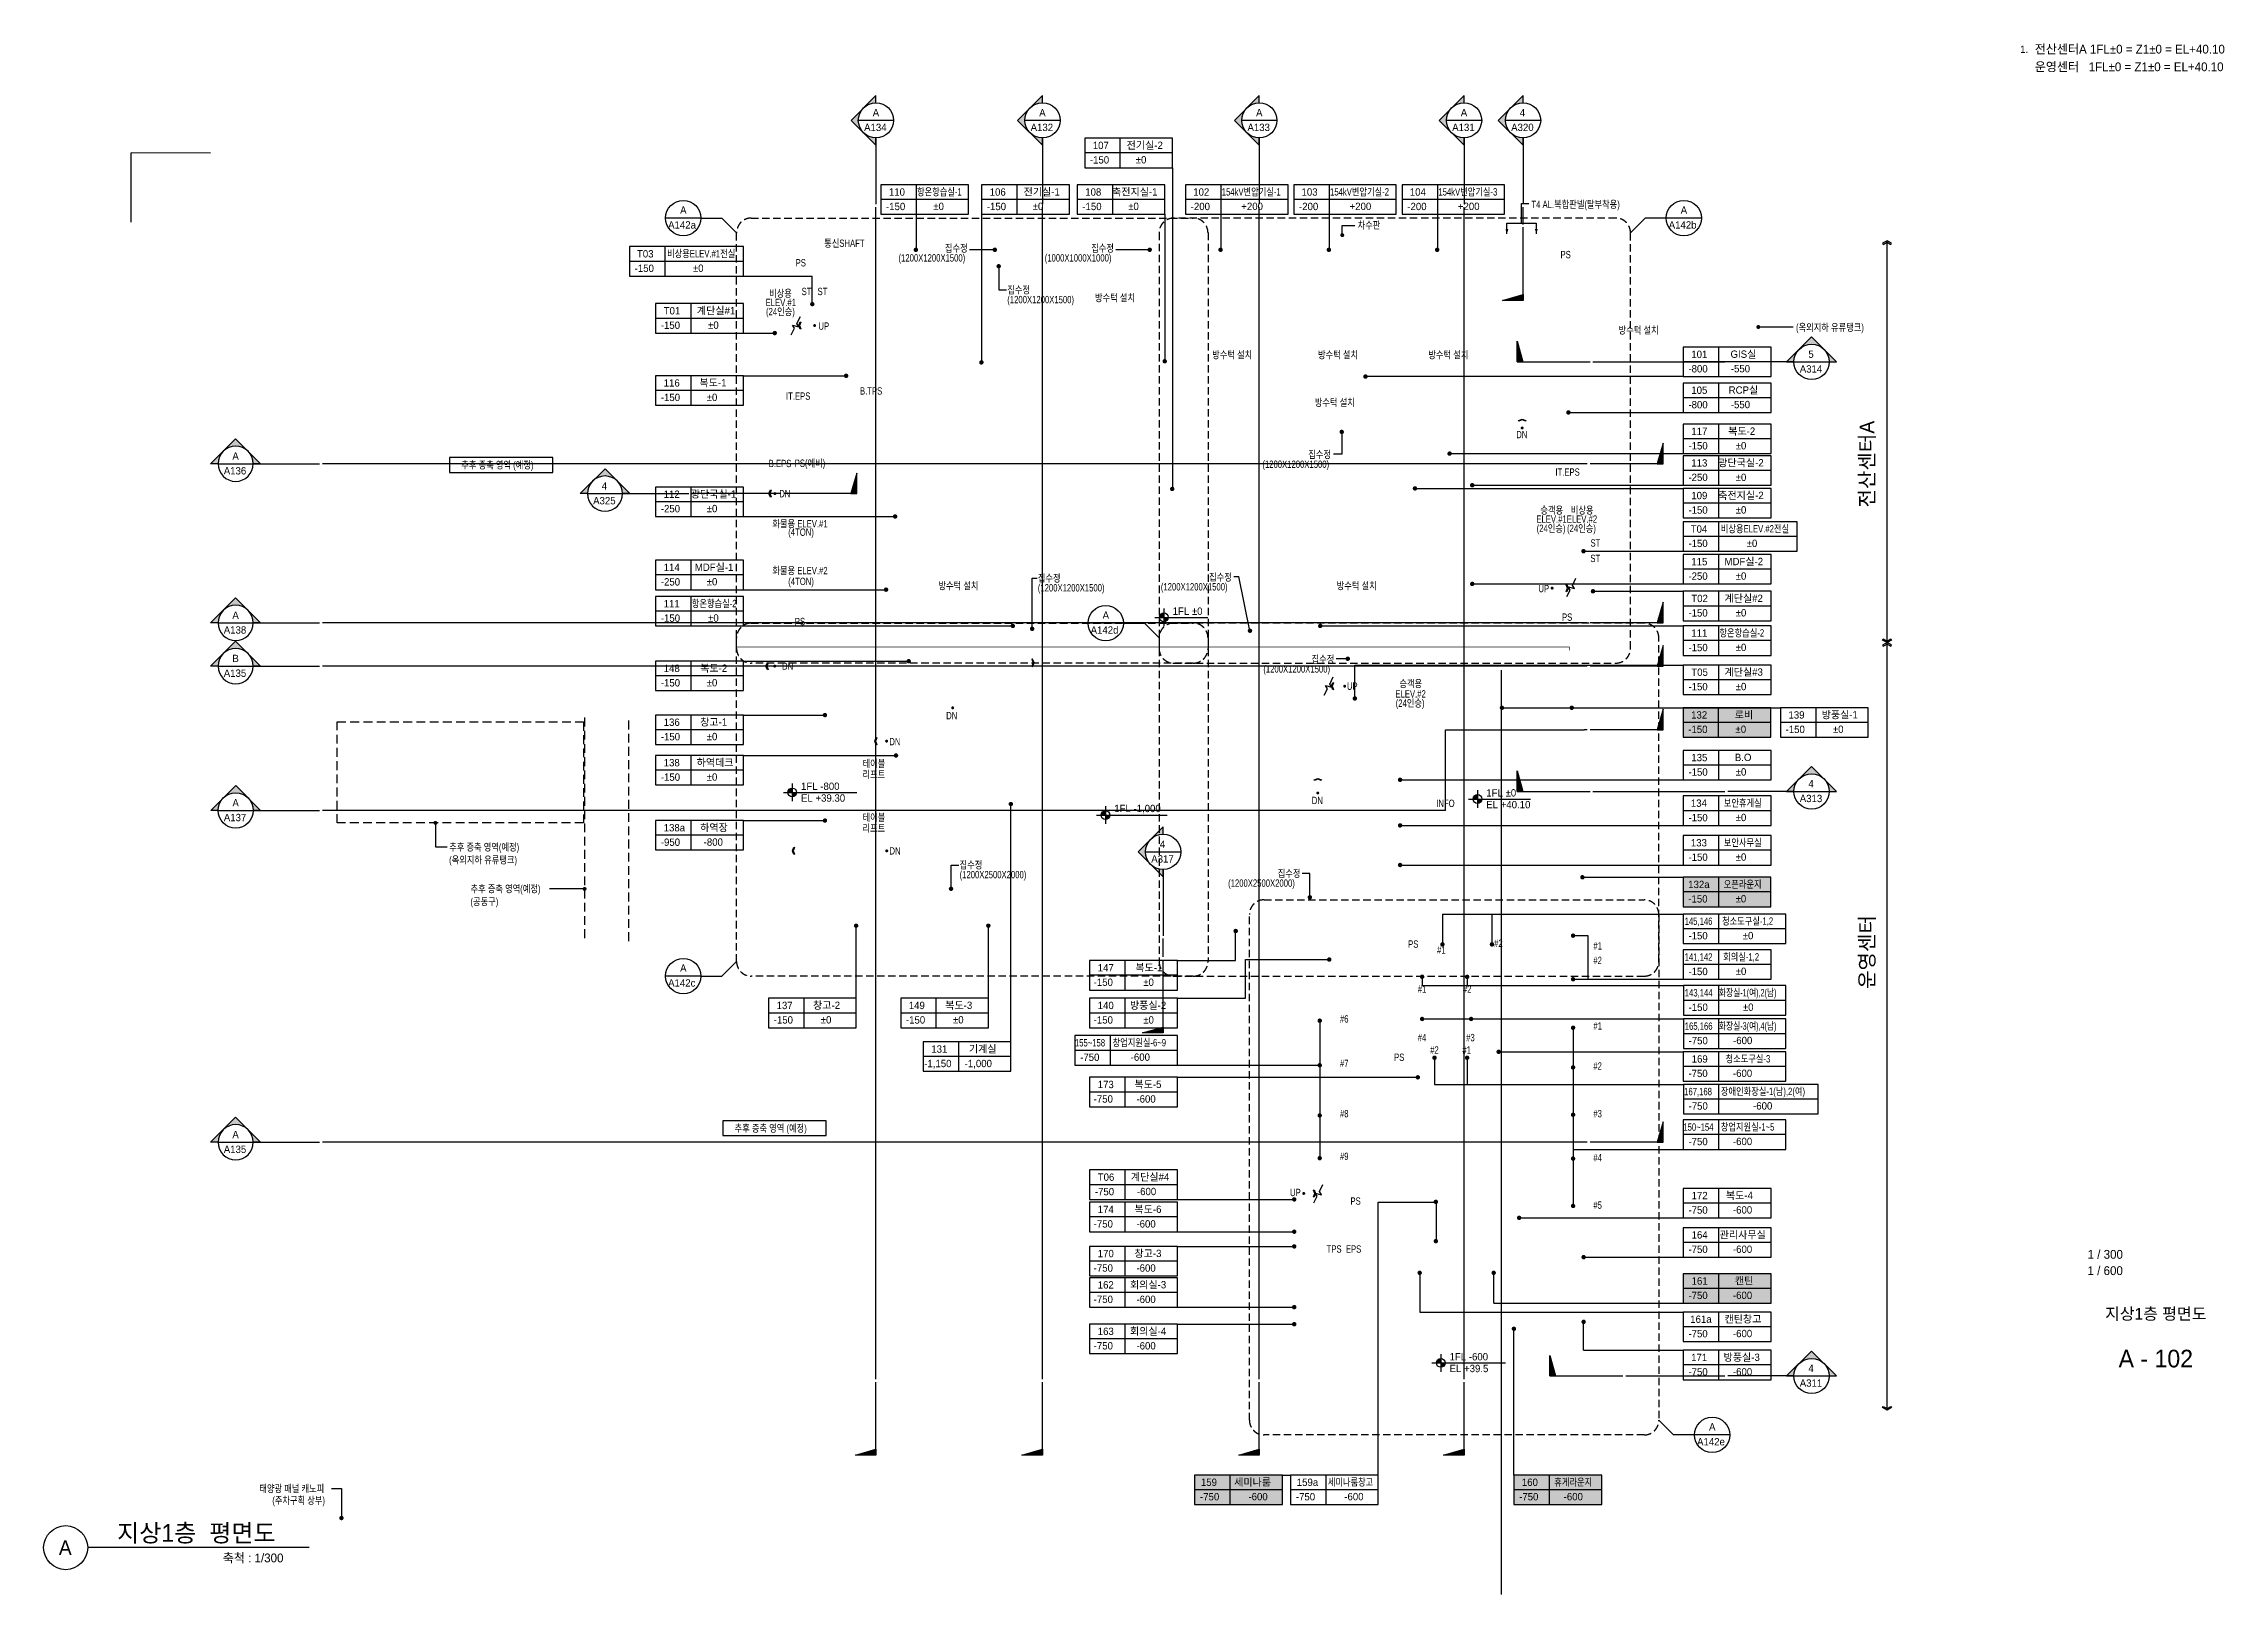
# Model space of a CAD drawing. Header units: millimetres. Extents: x 18458 to 242505, y -521583 to 1237915.
# Drawn here: x 18458 to 240954, y -345900 to -187685 of the extents above; entities that cross this region are included whole.
import ezdxf
from ezdxf.enums import TextEntityAlignment as Align

# ---------------------------------------------------------------- set-up
doc = ezdxf.new("R2010")
doc.units = ezdxf.units.MM
doc.header["$LTSCALE"] = 300
doc.header["$MEASUREMENT"] = 0
for name, pattern in [('H1', [1.5, 1, -0.5]), ('HID', [2.3, 1.5, -0.8]), ('HIDDEN', [0.375, 0.25, -0.125])]:
    doc.linetypes.add(name, pattern=pattern)
for name, color, linetype in [('$0$A-TEXT-NOTE', 7, 'Continuous'), ('A-DIM', 7, 'Continuous'), ('A-ELE-5', 5, 'Continuous'), ('A-ELE-9', 9, 'Continuous'), ('A-SYM', 7, 'Continuous'), ('A-SYM-1', 7, 'Continuous'), ('A-SYM-BUB', 3, 'Continuous'), ('A-SYM-LEAD', 4, 'Continuous'), ('A-SYM-LEVEL', 7, 'Continuous'), ('A-TEXT-NAME', 7, 'Continuous'), ('A-TEXT-NOTE', 7, 'Continuous'), ('BOUNDARY_추후 증축', 7, 'H1'), ('EJ', 251, 'Continuous'), ('S-TEXT-NOTE', 7, 'Continuous'), ('XREF', 7, 'Continuous'), ('계단-라인', 7, 'Continuous'), ('실명', 7, 'Continuous'), ('실명-LEAD', 7, 'Continuous'), ('인테리어공사', 253, 'Continuous'), ('절단선', 7, 'Continuous')]:
    doc.layers.add(name, color=color, linetype=linetype)
doc.styles.add('$0$Gtx', font='Dotum.ttf')
doc.styles.add('Gtx', font='Dotum.ttf')

msp = doc.modelspace()

# ---------------------------------------------------------------- texts
at = {"layer": '$0$A-TEXT-NOTE', "style": '$0$Gtx'}
msp.add_text('1.', height=750, dxfattribs=at).set_placement((220120.8, -188633.2))
at = {"layer": 'A-SYM', "color": 3, "style": 'Gtx'}
msp.add_text('A', height=1500, dxfattribs=at).set_placement((20012.7, -341882.1))
at = {"layer": 'A-SYM', "color": 2, "style": 'Gtx'}
msp.add_text('지상1층  평면도', height=1800, dxfattribs=at).set_placement((25957.8, -340533.2))
at = {"layer": 'A-SYM', "style": 'Gtx'}
msp.add_text('축척 : 1/300', height=900, dxfattribs=at).set_placement((36740.5, -342633.2))
at = {"layer": 'A-SYM-1', "color": 3, "style": 'Gtx'}
for s, p in [('4', (169064.7, -195102.1)), ('A320', (168188.1, -196605.2)), ('A', (83399.3, -205036.7)), ('A', (185484.4, -205036.7)), ('A142a', (82176.7, -206556.6)), ('A142b', (184261.8, -206556.6)), ('5', (198508.5, -219746.7)), ('A314', (197631.9, -221249.8)), ('4', (75401.2, -233187.4, 0)), ('A325', (74524.5, -234690.5, 0)), ('A', (126505.3, -246364.9)), ('A142d', (125282.7, -247884.8)), ('A313', (197631.9, -265072.7)), ('4', (198508.5, -263569.6)), ('4', (132345.6, -269736.7)), ('A317', (131469, -271239.8)), ('A', (83399.3, -282373.2)), ('A142c', (82176.7, -283893.2)), ('4', (198508.5, -323210.5)), ('A311', (197631.9, -324713.6)), ('A', (188378, -329181.3)), ('A142e', (187155.4, -330701.2))]:
    msp.add_text(s, height=750, dxfattribs=at).set_placement(p)
at = {"layer": 'A-SYM-LEVEL', "style": 'Gtx'}
for s, p in [('1FL %%P0', (133646.7, -245964.2)), ('1FL -800', (95735.2, -263827.4)), ('EL +39.30', (95735.2, -265027.4)), ('1FL %%P0', (165648.2, -264500.5)), ('1FL -1,000', (127689.3, -266094)), ('EL +40.10', (165648.2, -265700.5)), ('1FL -600', (161904.3, -322028.4)), ('EL +39.5', (161904.3, -323228.4))]:
    msp.add_text(s, height=750, dxfattribs=at).set_placement(p)
at = {"layer": 'A-TEXT-NAME', "style": 'Gtx', "width": 0.8}
for s, p in [('T4 AL.복합판넬(탈부착용)', (170253.7, -204462.2)), ('차수판', (152522, -206575.6)), ('(1200X1200X1500)', (116777.7, -214175.4)), ('집수정', (116777.7, -213190.1)), ('방수턱 설치', (125727.1, -213989.6)), ('방수턱 설치', (179147.2, -217289.6)), ('(옥외지하 유류탱크)', (197251.2, -217011.1)), ('방수턱 설치', (137683.3, -219808.3)), ('방수턱 설치', (148481.9, -219808.3)), ('방수턱 설치', (159738.4, -219808.3)), ('방수턱 설치', (148151, -224668.7)), ('집수정', (147482.3, -229978.3)), ('DN', (168707.1, -227947.1)), ('추후 증축 영역 (예정)', (61076.1, -231049.3)), ('(1200X1200X1500)', (142805.9, -230971.1)), ('DN', (93508.4, -233972.7)), ('ELEV.#1', (170760.1, -236565.7)), ('승객용', (171170, -235659)), ('ELEV.#2', (173858.6, -236565.7)), ('비상용', (174268.5, -235659)), ('화물용 ELEV.#1', (92811.7, -237041.8)), ('(4TON)', (94429.9, -237901.8)), ('(24인승)', (170788.2, -237509.6)), ('(24인승)', (173886.7, -237509.6)), ('ST', (176269.3, -240580.8)), ('ST', (176280, -239005.8)), ('화물용 ELEV.#2', (92811.7, -241823.8)), ('(4TON)', (94429.9, -242924.3)), ('방수턱 설치', (109755.8, -243368.7)), ('방수턱 설치', (150391.8, -243368.7)), ('UP', (170968.7, -243654.8)), ('DN', (93797.5, -251572.7)), ('UP', (151430.8, -253612.3)), ('ELEV.#2', (156376.5, -254401.1)), ('승객용', (156786.4, -253361)), ('DN', (110542.1, -256619.2)), ('(24인승)', (156404.6, -255349.2)), ('DN', (104743.7, -259270.1)), ('테이블', (102006.5, -261513.8)), ('리프트', (102006.5, -262621.2)), ('DN', (147843.6, -265270.5)), ('테이블', (102006.5, -267005.3)), ('추후 증축 영역(예정)', (59836.1, -270034.5)), ('리프트', (102006.5, -268112.7)), ('(옥외지하 유류탱크)', (59833.4, -271342.7)), ('DN', (104753.7, -270416.5)), ('집수정', (111914.1, -271856.2)), ('추후 증축 영역(예정)', (62011.7, -274285.8)), ('(1200X2500X2000)', (111914.1, -272841.5)), ('(1200X2500X2000)', (139308.3, -273708.1)), ('집수정', (144374.5, -272722.7)), ('(공동구)', (62009, -275593.9)), ('PS', (157673.6, -279927.1)), ('PS', (156241.9, -291474.7)), ('추후 증축 영역 (예정)', (88957.2, -298719.8))]:
    msp.add_text(s, height=750, dxfattribs=at).set_placement(p)
at = {"layer": 'A-TEXT-NAME', "linetype": 'Continuous', "style": 'Gtx', "width": 0.8}
for s, p in [('통신SHAFT', (98097.7, -208425.1)), ('PS', (173219.5, -209581.3)), ('PS', (95183.9, -210420)), ('비상용', (92478.1, -213538.8)), ('ST', (95794.3, -213345)), ('ST', (97419.3, -213345)), ('ELEV.#1', (92122.2, -214467)), ('(24인승)', (92161.1, -215400.4)), ('UP', (97509.9, -216877.7)), ('IT.EPS', (94200.6, -224020)), ('B.TPS', (101753, -223495.1)), ('B.EPS', (92433.9, -230895.1)), ('PS(예비)', (95087.6, -230870)), ('IT.EPS', (172700.6, -231770)), ('PS', (95099.9, -247020.4)), ('PS', (173373.5, -246574.7)), ('INFO', (160545.3, -265567)), ('#1', (160625.9, -280540)), ('#2', (166446.7, -279843.6)), ('#1', (176569.2, -280110.5)), ('#2', (176569.2, -281594.3)), ('#1', (158665.7, -284523.1)), ('#2', (163266.7, -284523.1)), ('#6', (150719.2, -287561.2)), ('#4', (158655.6, -289467.8)), ('#3', (163596.6, -289467.8)), ('#1', (176569.2, -288281.2)), ('#7', (150719.2, -292105.3)), ('#2', (159921.8, -290733.2)), ('#1', (163209.9, -290733.2)), ('#2', (176569.2, -292369.3)), ('#8', (150719.2, -297231)), ('#3', (176569.2, -297224.8)), ('#9', (150719.2, -301585.3)), ('#4', (176569.2, -301725.3)), ('UP', (145621.8, -305267.2)), ('PS', (151793.1, -306145.6)), ('#5', (176569.2, -306562.7)), ('TPS', (149357, -311037.7)), ('EPS', (151322.7, -311037.7)), ('태양광 패널 캐노피', (40468.4, -335482.4)), ('(주차구획 상부)', (41788.9, -336682.4))]:
    msp.add_text(s, height=750, dxfattribs=at).set_placement(p)
at = {"layer": 'A-TEXT-NAME', "color": 1, "style": 'Gtx', "width": 0.8}
for s, p in [('(1200X1200X1500)', (105680, -209920.9)), ('집수정', (110416.2, -208933.1)), ('(1000X1000X1000)', (120597.4, -209920.9)), ('집수정', (125333.6, -208933.1)), ('집수정', (119893.3, -242593.9)), ('집수정', (137363.6, -242492.3)), ('(1200X1200X1500)', (119893.3, -243579.2)), ('(1200X1200X1500)', (132445, -243477.6)), ('(1200X1200X1500)', (142900.8, -251857.3)), ('집수정', (147819.4, -250871.9))]:
    msp.add_text(s, height=750, dxfattribs=at).set_placement(p)
at = {"layer": 'S-TEXT-NOTE', "color": 4, "style": 'Gtx'}
for s, p in [('    전산센터A 1FL%%P0 = Z1%%P0 = EL+40.10', (220299.2, -188700)), ('    운영센터   1FL%%P0 = Z1%%P0 = EL+40.10', (220299.2, -190500))]:
    msp.add_text(s, height=900, dxfattribs=at).set_placement(p)
at = {"layer": '실명', "color": 3, "style": 'Gtx'}
for s, p in [('107', (125498.9, -198444.5)), ('전기실-2', (128954.5, -198429.3)), ('-150', (125204.5, -199920.3)), ('%%P0', (129886.3, -199908.3)), ('110', (104699.1, -203198)), ('106', (114984.2, -203198)), ('전기실-1', (118439.8, -203182.8)), ('108', (124730.3, -203198)), ('축전지실-1', (127470.7, -203182.8)), ('102', (135749.6, -203198)), ('103', (146799.6, -203198)), ('-150', (104404.7, -204673.9)), ('%%P0', (109228.1, -204661.8)), ('-150', (114689.8, -204673.9)), ('%%P0', (119371.6, -204661.8)), ('-150', (124435.8, -204673.9)), ('%%P0', (129117.7, -204661.8)), ('-200', (135492.9, -204673.9)), ('+200', (140652.5, -204661.8)), ('-200', (146542.9, -204673.9)), ('+200', (151702.5, -204661.8)), ('-200', (157592.9, -204673.9)), ('+200', (162752.5, -204661.8)), ('T03', (78994.4, -209503.5)), ('-150', (78760.9, -210979.4)), ('%%P0', (84703.6, -210967.3)), ('T01', (81723.1, -215316.6)), ('계단실#1', (85108.8, -215301.4)), ('-150', (81428.6, -216792.4)), ('%%P0', (86252, -216780.4)), ('101', (186566.3, -219757.3)), ('GIS실', (190569.3, -219742.1)), ('116', (81723.1, -222679.6)), ('복도-1', (85370.5, -222664.4)), ('-800', (186271.8, -221233.2)), ('-550', (190596.6, -221221.1)), ('-150', (81428.6, -224155.4)), ('%%P0', (86110.5, -224143.4)), ('-800', (186271.8, -224895)), ('105', (186566.3, -223419.1)), ('RCP실', (190379.4, -223403.9)), ('-550', (190596.6, -224882.9)), ('117', (186566.3, -227614.3)), ('복도-2', (190331.9, -227599.1)), ('-150', (186271.8, -229090.2)), ('%%P0', (191095.2, -229078.1)), ('113', (186566.3, -230838.7)), ('광단국실-2', (189311, -230823.5)), ('112', (81723.1, -234029.6)), ('광단국실-1', (84487.4, -234014.4)), ('-250', (186271.8, -232314.5)), ('109', (186566.3, -234167.5)), ('축전지실-2', (189311, -234152.3)), ('%%P0', (191095.2, -232302.5)), ('-250', (81428.6, -235505.5)), ('%%P0', (86110.5, -235493.4)), ('-150', (186271.8, -235643.4)), ('%%P0', (191095.2, -235631.3)), ('T04', (186505.3, -237574.6)), ('-150', (186271.8, -239050.4)), ('115', (186566.3, -240912.4)), ('MDF실-2', (189952, -240897.2)), ('%%P0', (192214.6, -239038.4)), ('-250', (81428.6, -242973.9)), ('114', (81723.1, -241498)), ('MDF실-1', (84893.1, -241482.8)), ('%%P0', (86110.5, -242961.8)), ('-250', (186271.8, -242388.3)), ('%%P0', (191095.2, -242376.2)), ('111', (81723.1, -245198)), ('T02', (186566.3, -244664.5)), ('계단실#2', (189952, -244649.3)), ('-150', (81428.6, -246673.9)), ('%%P0', (86252, -246661.8)), ('-150', (186271.8, -246140.3)), ('%%P0', (191095.2, -246128.3)), ('-150', (186271.8, -249673.9)), ('111', (186566.3, -248198)), ('%%P0', (191095.2, -249661.8)), ('148', (81723.1, -251797.8)), ('복도-2', (85442.1, -251782.6)), ('계단실#3', (189952, -252174.5)), ('-150', (81428.6, -253273.6)), ('%%P0', (86110.5, -253261.6)), ('-150', (186271.8, -253665.6)), ('T05', (186566.3, -252189.7)), ('%%P0', (191095.2, -253653.5)), ('132', (186547.9, -256548)), ('로비', (190992.2, -256532.8)), ('139', (196479.4, -256548)), ('방풍실-1', (199865.2, -256532.8)), ('-150', (81428.6, -258768.4)), ('136', (81723.1, -257292.6)), ('창고-1', (85442.1, -257277.4)), ('%%P0', (86110.5, -258756.4)), ('-150', (186253.4, -258023.9)), ('%%P0', (191076.8, -258011.8)), ('-150', (196185, -258023.9)), ('%%P0', (201008.3, -258011.8)), ('135', (186566.3, -260898)), ('B.O', (191010.6, -260882.8)), ('-150', (81428.6, -262894.3)), ('138', (81723.1, -261418.5)), ('하역데크', (85084.1, -261403.3)), ('%%P0', (86110.5, -262882.3)), ('-150', (186271.8, -262373.9)), ('%%P0', (191095.2, -262361.8)), ('-150', (186271.8, -267023.9)), ('134', (186519.2, -265548)), ('%%P0', (191095.2, -267011.8)), ('-950', (81428.6, -269532.5)), ('138a', (81723.1, -268056.7)), ('하역장', (85442.1, -268041.5)), ('-800', (85800.2, -269520.5)), ('133', (186519.2, -269589.7)), ('-150', (186271.8, -271065.6)), ('%%P0', (191095.2, -271053.5)), ('132a', (186249.4, -273841.4)), ('-150', (186260.8, -275317.2)), ('%%P0', (191084.1, -275305.2)), ('-150', (186271.8, -279073.9)), ('%%P0', (191813.3, -279061.8)), ('147', (126005.8, -282344.8)), ('복도-1', (129844.2, -282329.6)), ('-150', (186271.8, -282723.9)), ('%%P0', (191095.2, -282711.8)), ('-150', (125592, -283820.7)), ('%%P0', (130651.8, -283820.7)), ('-150', (92947, -287664.1)), ('137', (93241.5, -286188.3)), ('창고-2', (96960.5, -286173.1)), ('%%P0', (97748.2, -287652.1)), ('-150', (106434.7, -287664.1)), ('149', (106729.1, -286188.3)), ('복도-3', (110448.1, -286173.1)), ('%%P0', (111235.8, -287652.1)), ('-150', (125592, -287664.1)), ('140', (126005.8, -286188.3)), ('방풍실-2', (129295.2, -286173.1)), ('%%P0', (130651.8, -287664.1)), ('-150', (186285, -286373.9)), ('%%P0', (191826.4, -286361.8)), ('-750', (186285, -289773.9)), ('-600', (190826.1, -289761.8)), ('-1,150', (108301.7, -292111.9)), ('131', (109025.7, -290636.1)), ('-1,000', (112430.7, -292111.9)), ('기계실', (112864.1, -290620.9)), ('-750', (124211.4, -291474.4)), ('-600', (129370.9, -291462.3)), ('169', (186604, -291647)), ('173', (126005.8, -294250.8)), ('복도-5', (129751.1, -294235.6)), ('-750', (186271.8, -293122.9)), ('-600', (190812.9, -293110.8)), ('-750', (125592, -295726.6)), ('-600', (129956, -295726.6)), ('-750', (186285, -296448.5)), ('-600', (192867.3, -296436.4)), ('-750', (186271.8, -300073.9)), ('-600', (190812.9, -300061.8)), ('-750', (125711.4, -305181.3)), ('T06', (126005.8, -303705.4)), ('계단실#4', (129391.6, -303690.2)), ('-600', (130006.9, -305169.2)), ('복도-4', (190093.2, -305570.3)), ('174', (126005.8, -307000.1)), ('복도-6', (129751.1, -306984.9)), ('-750', (186271.8, -307061.4)), ('172', (186596.5, -305585.5)), ('-600', (190812.9, -307049.3)), ('-750', (125592, -308475.9)), ('-600', (129956, -308475.9)), ('164', (186596.5, -309598)), ('관리사무실', (189459.7, -309582.8)), ('170', (126005.8, -311500.1)), ('창고-3', (129751.1, -311484.9)), ('-750', (186271.8, -311073.9)), ('-600', (190812.9, -311061.8)), ('-750', (125592, -312975.9)), ('-600', (129956, -312975.9)), ('161', (186596.5, -314298)), ('캔틴', (191008.2, -314282.8)), ('-750', (125592, -316173.9)), ('162', (126005.8, -314698)), ('회의실-3', (129295.2, -314682.8)), ('-600', (129956, -316173.9)), ('-750', (186271.8, -315773.9)), ('-600', (190812.9, -315761.8)), ('161a', (186455.7, -318198)), ('캔틴창고', (189952.4, -318182.8)), ('-750', (125592, -320913.2)), ('163', (126005.8, -319437.4)), ('회의실-4', (129295.2, -319422.2)), ('-600', (129956, -320913.2)), ('-750', (186271.8, -319673.9)), ('-600', (190812.9, -319661.8)), ('171', (186549.6, -322098)), ('방풍실-3', (189858.6, -322082.8)), ('-750', (186271.8, -323573.9)), ('-600', (190812.9, -323561.8)), ('-750', (136442.4, -336310.8)), ('159', (136532.4, -334834.9)), ('세미나룸', (139921.5, -334819.7)), ('-600', (141382.3, -336298.7)), ('-750', (146221.8, -336310.8)), ('159a', (146311.9, -334834.9)), ('-600', (151161.7, -336298.7)), ('-750', (169001, -336310.8)), ('160', (169278.7, -334834.9)), ('-600', (173542, -336298.7))]:
    msp.add_text(s, height=750, dxfattribs=at).set_placement(p)
for s, width, p in [('항온항습실-1', 0.8, (107569.3, -203182.8)), ('154kV변압기실-1', 0.8, (138659.3, -203182.8)), ('154kV변압기실-2', 0.8, (149709.3, -203182.8)), ('154kV변압기실-3', 0.8, (160759.3, -203182.8)), ('비상용ELEV.#1전실', 0.8, (82066.1, -209488.3)), ('비상용ELEV.#2전실', 0.8, (189577, -237559.4)), ('항온항습실-2', 0.8, (84593.2, -245182.8)), ('항온항습실-2', 0.8, (189436.5, -248182.8)), ('보안휴게실', 0.8, (189881.5, -265532.8)), ('보안사무실', 0.8, (189881.5, -269574.5)), ('오픈라운지', 0.8, (189870.4, -273826.2)), ('145,146', 0.8, (185884.1, -277598)), ('청소도구실-1,2', 0.8, (189700.7, -277582.8)), ('141,142', 0.8, (185884.1, -281248)), ('회의실-1,2', 0.8, (189810.9, -281232.8)), ('143,144', 0.8, (185897.2, -284898)), ('화장실-1(여),2(남)', 0.75, (189384.5, -284882.8)), ('155~158', 0.8, (123678.3, -289998.5)), ('창업지원실-6~9', 0.8, (127521.3, -289983.3)), ('165,166', 0.8, (185897.2, -288298)), ('화장실-3(여),4(남)', 0.75, (189384.5, -288282.8)), ('청소도구실-3', 0.8, (190061.8, -291631.8)), ('167,168', 0.8, (185835.4, -294972.6)), ('장애인화장실-1(남),2(여)', 0.8, (189590.2, -294957.4)), ('150~154', 0.8, (185751.9, -298598)), ('창업지원실-1~5', 0.8, (189577, -298582.8)), ('세미나룸창고', 0.8, (149480.1, -334819.7)), ('휴게라운지', 0.8, (172587.7, -334819.7))]:
    msp.add_text(s, height=750, dxfattribs=dict(at, width=width)).set_placement(p)
at = {"layer": '실명', "color": 1, "style": 'Gtx'}
msp.add_text('104', height=750, dxfattribs=at).set_placement((157849.6, -203198))

# ---------------------------------------------------------------- blocks, each defined once
blk = doc.blocks.new('실명')
at = {"layer": 'A-TEXT-NOTE', "color": 7, "style": 'Gtx'}
for tag, p in [('001', (-18.33, 8.75)), ('002', (-18.35, 3.25))]:
    blk.add_attdef(tag, p, '', height=3, dxfattribs=at)
at = {"layer": 'A-TEXT-NOTE', "style": 'Gtx'}
blk.add_attdef('003', text='', height=4, dxfattribs=at).set_placement((4.86, -9.5), align=Align.MIDDLE)
at = {"layer": 'A-TEXT-NOTE', "color": 7, "style": 'Gtx'}
blk.add_attdef('004', text='', height=6, dxfattribs=at).set_placement((4.86, -23.5), align=Align.MIDDLE_CENTER)
blk = doc.blocks.new('A$Ca914e24e')
at = {"layer": 'A-DIM', "color": 1}
for p, q in [((-47352, -70595), (-47352, -29595)), ((-47352, -148895), (-47352, -70595))]:
    blk.add_line(p, q, dxfattribs=at)
at = {"layer": 'A-DIM', "color": 1, "elevation": 0}
for points in [[(-47740, -29964), (-47352, -29743), (-46965, -29964), (-46901, -29853), (-47352, -29595), (-47803, -29853)], [(-47740, -70226), (-47352, -70447), (-46965, -70226), (-46901, -70337), (-47352, -70595), (-47803, -70337)], [(-47740, -70964), (-47352, -70743), (-46965, -70964), (-46901, -70853), (-47352, -70595), (-47803, -70853)], [(-47740, -148526), (-47352, -148747), (-46965, -148526), (-46901, -148637), (-47352, -148895), (-47803, -148637)]]:
    blk.add_lwpolyline(points, close=True, dxfattribs=at)
at = {"layer": 'A-SYM-BUB', "style": 'Gtx'}
for s, p in [('전산센터A', (-48654, -56806)), ('운영센터', (-48654, -105925))]:
    blk.add_text(s, height=1500, rotation=90, dxfattribs=at).set_placement(p)
blk = doc.blocks.new('A$Ce9732c4b')
at = {"layer": 'A-SYM'}
for p, q in [((85516, -27285), (81916, -27285)), ((85516, -27285), (87654, -27285)), ((87654, -27285), (89154, -28785))]:
    blk.add_line(p, q, dxfattribs=at)
at = {"layer": 'A-SYM', "color": 7, "linetype": 'HIDDEN', "ltscale": 10, "elevation": 0}
blk.add_lwpolyline([(90654, -27285), (135757, -27285, -0.4142136), (137257, -28785), (137257, -71185, -0.4142136), (135757, -72685), (90654, -72685, -0.4142136), (89154, -71185), (89154, -28785, -0.4142136)], format="xyb", close=True, dxfattribs=at)
at = {"layer": 'A-SYM'}
blk.add_circle((83716, -27285), 1800, dxfattribs=at)
blk = doc.blocks.new('A$C2a23c31d')
at = {"layer": 'A-SYM'}
for p, q in [((-70437, -27285), (-71937, -28785)), ((-68299, -27285), (-70437, -27285)), ((-64699, -27285), (-68299, -27285))]:
    blk.add_line(p, q, dxfattribs=at)
at = {"layer": 'A-SYM', "color": 7, "linetype": 'HIDDEN', "ltscale": 10, "elevation": 0}
blk.add_lwpolyline([(-73437, -27285), (-118540, -27285, 0.4142136), (-120040, -28785), (-120040, -71185, 0.4142136), (-118540, -72685), (-73437, -72685, 0.4142136), (-71937, -71185), (-71937, -28785, 0.4142136)], format="xyb", close=True, dxfattribs=at)
at = {"layer": 'A-SYM'}
blk.add_circle((-66499, -27285), 1800, dxfattribs=at)
blk = doc.blocks.new('A$Cf64e6b61')
at = {"layer": 'A-SYM'}
for p, q in [((85516, 73578), (81916, 73578)), ((85516, 73578), (87654, 73578)), ((87654, 73578), (89154, 75078))]:
    blk.add_line(p, q, dxfattribs=at)
at = {"layer": 'A-SYM', "color": 7, "linetype": 'HIDDEN', "ltscale": 10, "elevation": 0}
blk.add_lwpolyline([(90654, 109587), (135757, 109587, -0.4142136), (137257, 108087), (137257, 75078, -0.4142136), (135757, 73578), (90654, 73578, -0.4142136), (89154, 75078), (89154, 108087, -0.4142136)], format="xyb", close=True, dxfattribs=at)
at = {"layer": 'A-SYM'}
blk.add_circle((83716, 73578), 1800, dxfattribs=at)
blk = doc.blocks.new('A$C62d2cd98')
at = {"layer": 'A-SYM'}
for p, q in [((128622, 109587), (125022, 109587)), ((128622, 109587), (130760, 109587)), ((130760, 109587), (132260, 108087))]:
    blk.add_line(p, q, dxfattribs=at)
at = {"layer": 'A-SYM', "color": 7, "linetype": 'HIDDEN', "ltscale": 10, "elevation": 0}
blk.add_lwpolyline([(181757, 109587), (133760, 109587, 0.4142136), (132260, 108087), (132260, 75078, 0.4142136), (133760, 73578), (181757, 73578, 0.4142136), (183257, 75078), (183257, 108087, 0.4142136)], format="xyb", close=True, dxfattribs=at)
at = {"layer": 'A-SYM'}
blk.add_circle((126822, 109587), 1800, dxfattribs=at)
blk = doc.blocks.new('A$Ccd9b6e35')
at = {"layer": 'A-SYM'}
for p, q in [((-67543, 26770), (-69043, 28270)), ((-65406, 26770), (-67543, 26770)), ((-61806, 26770), (-65406, 26770))]:
    blk.add_line(p, q, dxfattribs=at)
at = {"layer": 'A-SYM', "color": 7, "linetype": 'HIDDEN', "ltscale": 10, "elevation": 0}
blk.add_lwpolyline([(-109322, 81360), (-70543, 81360, -0.4142136), (-69043, 79860), (-69043, 28270, -0.4142136), (-70543, 26770), (-109322, 26770, -0.4142136), (-110822, 28270), (-110822, 79860, -0.4142136)], format="xyb", close=True, dxfattribs=at)
at = {"layer": 'A-SYM'}
blk.add_circle((-63606, 26770), 1800, dxfattribs=at)
blk = doc.blocks.new('ARROWX')
blk.add_lwpolyline([(-0.2, -0.5), (-0.29, -0.46), (-0.11, 0), (-0.29, 0.46), (-0.2, 0.5), (0, 0)], close=True)
for points in [[(-0.2, 0.5), (-0.29, 0.46), (0, 0), (-0.11, 0)], [(0, 0), (-0.11, 0), (-0.2, -0.5), (-0.29, -0.46)]]:
    blk.add_solid(points)
blk = doc.blocks.new('*U51')
at = {"layer": 'A-SYM'}
h = blk.add_hatch(color=256, dxfattribs=at)
h.paths.add_polyline_path([(6216, 30838), (6428, 30626), (6428, 30750, -0.198912)])
h.paths.add_polyline_path([(6004, 31050), (6216, 30838, -0.414214), (6216, 31263)])
h.paths.add_polyline_path([(6216, 31263, -0.198912), (6428, 31350), (6428, 31475)])
blk.add_hatch(color=256, dxfattribs=at).paths.add_polyline_path([(6078, 6778), (6428, 6878), (6428, 6778)])
at = {"layer": 'A-ELE-9'}
blk.add_line((6428, 8119), (6428, 29525), dxfattribs=at)
at = {"layer": 'A-SYM'}
for p, q in [((6428, 30750), (6428, 29625)), ((6428, 29525), (6428, 29575)), ((6428, 8069), (6428, 8119)), ((6428, 6778), (6428, 8019))]:
    blk.add_line(p, q, dxfattribs=at)
blk.add_lwpolyline([(6428, 31350), (6428, 31475), (6004, 31050), (6428, 30626), (6428, 30750)], dxfattribs=at)
blk.add_lwpolyline([(6078, 6778), (6428, 6878), (6428, 6778)], close=True, dxfattribs=at)
blk.add_circle((6428, 31050), 300, dxfattribs=at)
blk = doc.blocks.new('*U124')
at = {"layer": 'A-SYM'}
h = blk.add_hatch(color=256, dxfattribs=at)
h.paths.add_polyline_path([(6216, 30838), (6428, 30626), (6428, 30750, -0.198912)])
h.paths.add_polyline_path([(6004, 31050), (6216, 30838, -0.414214), (6216, 31263)])
h.paths.add_polyline_path([(6216, 31263, -0.198912), (6428, 31350), (6428, 31475)])
blk.add_hatch(color=256, dxfattribs=at).paths.add_polyline_path([(6078, 8352), (6428, 8452), (6428, 8352)])
at = {"layer": 'A-ELE-9'}
blk.add_line((6428, 9694), (6428, 29525), dxfattribs=at)
at = {"layer": 'A-SYM'}
for p, q in [((6428, 30750), (6428, 29625)), ((6428, 29525), (6428, 29575)), ((6428, 9644), (6428, 9694)), ((6428, 8352), (6428, 9594))]:
    blk.add_line(p, q, dxfattribs=at)
blk.add_lwpolyline([(6428, 31350), (6428, 31475), (6004, 31050), (6428, 30626), (6428, 30750)], dxfattribs=at)
blk.add_lwpolyline([(6078, 8352), (6428, 8452), (6428, 8352)], close=True, dxfattribs=at)
blk.add_circle((6428, 31050), 300, dxfattribs=at)
blk = doc.blocks.new('A$C69eff562')
at = {"layer": 'A-SYM'}
blk.add_hatch(color=256, dxfattribs=at).paths.add_polyline_path([(183690, -77385), (183090, -79485), (183690, -79485)])
h = blk.add_hatch(color=256, dxfattribs=at)
h.paths.add_polyline_path([(39326, -86449), (40599, -87721), (39853, -87721, 0.1989124)])
h.paths.add_polyline_path([(38053, -85176), (39326, -86449, 0.4142136), (36781, -86449)])
h.paths.add_polyline_path([(36781, -86449, 0.1989124), (36253, -87721), (35508, -87721)])
for p, q in [((183690, -79485), (176240, -79485)), ((39853, -87721), (46608, -87721))]:
    blk.add_line(p, q, dxfattribs=at)
blk.add_lwpolyline([(183690, -77385), (183090, -79485), (183690, -79485)], close=True, dxfattribs=at)
blk.add_lwpolyline([(36253, -87721), (35508, -87721), (38053, -85176), (40599, -87721), (39853, -87721)], dxfattribs=at)
blk.add_circle((38053, -87721), 1800, dxfattribs=at)
at = {"layer": 'A-SYM-1'}
for p, q in [((101579, -17310), (105179, -17310)), ((118568, -17310), (122168, -17310)), ((140691, -17310), (144291, -17310)), ((161578, -17310), (165178, -17310)), ((36247, -52345), (39847, -52345)), ((36247, -68585), (39847, -68585)), ((36247, -72995), (39847, -72995)), ((175940, -79485), (175640, -79485)), ((36253, -87721), (39853, -87721)), ((47208, -87721), (46908, -87721)), ((36247, -121572), (39847, -121572))]:
    blk.add_line(p, q, dxfattribs=at)
at = {"layer": 'A-SYM-1', "color": 9}
for p, q in [((161484, -79485), (175640, -79485)), ((161484, -87721), (161484, -79485)), ((161484, -87721), (47208, -87721))]:
    blk.add_line(p, q, dxfattribs=at)
at = {"layer": 'A-SYM-1', "xscale": 6, "yscale": 6, "zscale": 6}
for p in [(64812, -203612), (81800, -203612), (103924, -203612), (124811, -203612)]:
    blk.add_blockref('*U124', p, dxfattribs=at)
at = {"layer": 'A-SYM-1', "xscale": -6.00000000000005, "yscale": 6.00000000000005, "zscale": 6, "rotation": 90}
for p in [(224350, -13778), (224350, -30018), (224350, -34428), (224350, -83005)]:
    blk.add_blockref('*U51', p, dxfattribs=at)
at = {"layer": 'A-SYM-1', "color": 3, "style": 'Gtx'}
for s, p in [('A134', (102171, -18405)), ('A', (103048, -16902)), ('A132', (119160, -18405)), ('A', (120036, -16902)), ('A133', (141283, -18405)), ('A', (142160, -16902)), ('A131', (162170, -18405)), ('A', (163047, -16902)), ('A136', (36839, -53440)), ('A', (37716, -51937)), ('A138', (36839, -69680)), ('A', (37716, -68177)), ('A135', (36839, -74090)), ('B', (37716, -72587)), ('A', (37722, -87314)), ('A137', (36845, -88817)), ('A135', (36839, -122668)), ('A', (37716, -121165))]:
    blk.add_text(s, height=750, dxfattribs=at).set_placement(p)
blk = doc.blocks.new('실면박스')
at = {"layer": '실명-LEAD'}
blk.add_line((3571, 0), (-2400, 0), dxfattribs=at)
blk.add_lwpolyline([(3571, 1000), (-2400, 1000), (-2400, -1000), (3571, -1000)], close=True, dxfattribs=at)
blk.add_lwpolyline([(0, 1000), (0, -1000)], dxfattribs=at)
blk = doc.blocks.new('*U45')
at = {"layer": '실명-LEAD'}
blk.add_line((4571, 0), (-2400, 0), dxfattribs=at)
blk.add_lwpolyline([(4571, 1000), (-2400, 1000), (-2400, -1000), (4571, -1000)], close=True, dxfattribs=at)
blk.add_lwpolyline([(0, 1000), (0, -1000)], dxfattribs=at)
blk = doc.blocks.new('*U46')
at = {"layer": '실명-LEAD'}
blk.add_line((6768, 0), (-2400, 0), dxfattribs=at)
blk.add_lwpolyline([(6768, 1000), (-2400, 1000), (-2400, -1000), (6768, -1000)], close=True, dxfattribs=at)
blk.add_lwpolyline([(0, 1000), (0, -1000)], dxfattribs=at)
blk = doc.blocks.new('*U47')
at = {"layer": '실명-LEAD'}
blk.add_line((5349, 0), (-2400, 0), dxfattribs=at)
blk.add_lwpolyline([(5349, 1000), (-2400, 1000), (-2400, -1000), (5349, -1000)], close=True, dxfattribs=at)
blk.add_lwpolyline([(0, 1000), (0, -1000)], dxfattribs=at)
blk = doc.blocks.new('*U52')
at = {"layer": 'A-SYM'}
h = blk.add_hatch(color=256, dxfattribs=at)
h.paths.add_polyline_path([(6216, 30838), (6428, 30626), (6428, 30750, -0.198912)])
h.paths.add_polyline_path([(6004, 31050), (6216, 30838, -0.414214), (6216, 31263)])
h.paths.add_polyline_path([(6216, 31263, -0.198912), (6428, 31350), (6428, 31475)])
blk.add_hatch(color=256, dxfattribs=at).paths.add_polyline_path([(6078, 26597), (6428, 26697), (6428, 26597)])
at = {"layer": 'A-ELE-9'}
blk.add_line((6428, 27939), (6428, 29525), dxfattribs=at)
at = {"layer": 'A-SYM'}
for p, q in [((6428, 30750), (6428, 29625)), ((6428, 29525), (6428, 29575)), ((6428, 27889), (6428, 27939)), ((6428, 26597), (6428, 27839))]:
    blk.add_line(p, q, dxfattribs=at)
blk.add_lwpolyline([(6428, 31350), (6428, 31475), (6004, 31050), (6428, 30626), (6428, 30750)], dxfattribs=at)
blk.add_lwpolyline([(6078, 26597), (6428, 26697), (6428, 26597)], close=True, dxfattribs=at)
blk.add_circle((6428, 31050), 300, dxfattribs=at)
blk = doc.blocks.new('*U53')
at = {"layer": 'A-SYM'}
h = blk.add_hatch(color=256, dxfattribs=at)
h.paths.add_polyline_path([(6216, 30838), (6428, 30626), (6428, 30750, -0.198912)])
h.paths.add_polyline_path([(6004, 31050), (6216, 30838, -0.414214), (6216, 31263)])
h.paths.add_polyline_path([(6216, 31263, -0.198912), (6428, 31350), (6428, 31475)])
blk.add_hatch(color=256, dxfattribs=at).paths.add_polyline_path([(6078, 26042), (6428, 26142), (6428, 26042)])
at = {"layer": 'A-ELE-9'}
blk.add_line((6428, 27383), (6428, 29525), dxfattribs=at)
at = {"layer": 'A-SYM'}
for p, q in [((6428, 30750), (6428, 29625)), ((6428, 29525), (6428, 29575)), ((6428, 27333), (6428, 27383)), ((6428, 26042), (6428, 27283))]:
    blk.add_line(p, q, dxfattribs=at)
blk.add_lwpolyline([(6428, 31350), (6428, 31475), (6004, 31050), (6428, 30626), (6428, 30750)], dxfattribs=at)
blk.add_lwpolyline([(6078, 26042), (6428, 26142), (6428, 26042)], close=True, dxfattribs=at)
blk.add_circle((6428, 31050), 300, dxfattribs=at)
blk = doc.blocks.new('*U54')
at = {"layer": 'A-SYM'}
h = blk.add_hatch(color=256, dxfattribs=at)
h.paths.add_polyline_path([(6216, 30838), (6428, 30626), (6428, 30750, -0.198912)])
h.paths.add_polyline_path([(6004, 31050), (6216, 30838, -0.414214), (6216, 31263)])
h.paths.add_polyline_path([(6216, 31263, -0.198912), (6428, 31350), (6428, 31475)])
blk.add_hatch(color=256, dxfattribs=at).paths.add_polyline_path([(6078, 27971), (6428, 28071), (6428, 27971)])
at = {"layer": 'A-ELE-9'}
blk.add_line((6428, 29313), (6428, 29525), dxfattribs=at)
at = {"layer": 'A-SYM'}
for p, q in [((6428, 30750), (6428, 29625)), ((6428, 29525), (6428, 29575)), ((6428, 29263), (6428, 29313)), ((6428, 27971), (6428, 29213))]:
    blk.add_line(p, q, dxfattribs=at)
blk.add_lwpolyline([(6428, 31350), (6428, 31475), (6004, 31050), (6428, 30626), (6428, 30750)], dxfattribs=at)
blk.add_lwpolyline([(6078, 27971), (6428, 28071), (6428, 27971)], close=True, dxfattribs=at)
blk.add_circle((6428, 31050), 300, dxfattribs=at)
blk = doc.blocks.new('*U125')
at = {"layer": 'A-SYM'}
h = blk.add_hatch(color=256, dxfattribs=at)
h.paths.add_polyline_path([(6216, 30838), (6428, 30626), (6428, 30750, -0.198912)])
h.paths.add_polyline_path([(6004, 31050), (6216, 30838, -0.414214), (6216, 31263)])
h.paths.add_polyline_path([(6216, 31263, -0.198912), (6428, 31350), (6428, 31475)])
blk.add_hatch(color=256, dxfattribs=at).paths.add_polyline_path([(6078, 27989), (6428, 28089), (6428, 27989)])
at = {"layer": 'A-ELE-9'}
blk.add_line((6428, 29331), (6428, 29525), dxfattribs=at)
at = {"layer": 'A-SYM'}
for p, q in [((6428, 30750), (6428, 29625)), ((6428, 29525), (6428, 29575)), ((6428, 29281), (6428, 29331)), ((6428, 27989), (6428, 29231))]:
    blk.add_line(p, q, dxfattribs=at)
blk.add_lwpolyline([(6428, 31350), (6428, 31475), (6004, 31050), (6428, 30626), (6428, 30750)], dxfattribs=at)
blk.add_lwpolyline([(6078, 27989), (6428, 28089), (6428, 27989)], close=True, dxfattribs=at)
blk.add_circle((6428, 31050), 300, dxfattribs=at)
blk = doc.blocks.new('*U56')
at = {"layer": 'A-SYM'}
h = blk.add_hatch(color=256, dxfattribs=at)
h.paths.add_polyline_path([(6216, 30838), (6428, 30626), (6428, 30750, -0.198912)])
h.paths.add_polyline_path([(6004, 31050), (6216, 30838, -0.414214), (6216, 31263)])
h.paths.add_polyline_path([(6216, 31263, -0.198912), (6428, 31350), (6428, 31475)])
blk.add_hatch(color=256, dxfattribs=at).paths.add_polyline_path([(6078, 26770), (6428, 26870), (6428, 26770)])
at = {"layer": 'A-ELE-9'}
blk.add_line((6428, 28112), (6428, 29525), dxfattribs=at)
at = {"layer": 'A-SYM'}
for p, q in [((6428, 30750), (6428, 29625)), ((6428, 29525), (6428, 29575)), ((6428, 28062), (6428, 28112)), ((6428, 26770), (6428, 28012))]:
    blk.add_line(p, q, dxfattribs=at)
blk.add_lwpolyline([(6428, 31350), (6428, 31475), (6004, 31050), (6428, 30626), (6428, 30750)], dxfattribs=at)
blk.add_lwpolyline([(6078, 26770), (6428, 26870), (6428, 26770)], close=True, dxfattribs=at)
blk.add_circle((6428, 31050), 300, dxfattribs=at)

# ---------------------------------------------------------------- hatches: boundary and pattern name
at = {"layer": 'A-SYM-LEVEL'}
h = msp.add_hatch(color=256, dxfattribs=at)
h.paths.add_polyline_path([(132746.7, -245769.2, 0.41421356), (132296.7, -246219.2), (132746.7, -246219.2)])
h.paths.add_polyline_path([(133196.7, -246219.2), (132746.7, -246219.2), (132746.7, -246669.2, 0.41421356)])
h = msp.add_hatch(color=256, dxfattribs=at)
h.paths.add_polyline_path([(94835.2, -263632.4, 0.41421356), (94385.2, -264082.4), (94835.2, -264082.4)])
h.paths.add_polyline_path([(95285.2, -264082.4), (94835.2, -264082.4), (94835.2, -264532.4, 0.41421356)])
h = msp.add_hatch(color=256, dxfattribs=at)
h.paths.add_polyline_path([(164748.2, -264305.5, 0.41421356), (164298.2, -264755.5), (164748.2, -264755.5)])
h.paths.add_polyline_path([(165198.2, -264755.5), (164748.2, -264755.5), (164748.2, -265205.5, 0.41421356)])
h = msp.add_hatch(color=256, dxfattribs=at)
h.paths.add_polyline_path([(126789.3, -265944, 0.41421356), (126339.3, -266394), (126789.3, -266394)])
h.paths.add_polyline_path([(127239.3, -266394), (126789.3, -266394), (126789.3, -266844, 0.41421356)])
h = msp.add_hatch(color=256, dxfattribs=at)
h.paths.add_polyline_path([(161004.3, -321833.4, 0.41421356), (160554.3, -322283.4), (161004.3, -322283.4)])
h.paths.add_polyline_path([(161454.3, -322283.4), (161004.3, -322283.4), (161004.3, -322733.4, 0.41421356)])
at = {"layer": '인테리어공사', "transparency": 33554687}
h = msp.add_hatch(color=256, dxfattribs=at)
h.dxf.hatch_style = 1
h.paths.add_polyline_path([(185722, -255445), (194678.4, -255445), (194678.4, -258445), (185722, -258445)])
h = msp.add_hatch(color=256, dxfattribs=at)
h.dxf.hatch_style = 1
h.paths.add_polyline_path([(185729.4, -272738.4), (194685.7, -272738.4), (194685.7, -275738.4), (185729.4, -275738.4)])
h = msp.add_hatch(color=256, dxfattribs=at)
h.dxf.hatch_style = 1
h.paths.add_polyline_path([(185740.4, -313195), (194696.8, -313195), (194696.8, -316195), (185740.4, -316195)])
h = msp.add_hatch(color=256, dxfattribs=at)
h.dxf.hatch_style = 1
h.paths.add_polyline_path([(135887.5, -333731.9), (144843.9, -333731.9), (144843.9, -336731.9), (135887.5, -336731.9)])
h = msp.add_hatch(color=256, dxfattribs=at)
h.dxf.hatch_style = 1
h.paths.add_polyline_path([(168469.5, -333731.9), (177425.9, -333731.9), (177425.9, -336731.9), (168469.5, -336731.9)])

# ---------------------------------------------------------------- linework, layer by layer
for p in [(27382.5, -205916), (35497.8, -198845)]:
    msp.add_line(p, (27382.5, -198844.4))
at = {"layer": 'A-DIM'}
for p, q in [((169253.6, -205993.3), (169253.6, -203983.1)), ((169253.6, -203983.1), (169996.5, -203983.1)), ((167153.6, -251595), (167153.6, -345900))]:
    msp.add_line(p, q, dxfattribs=at)
at = {"layer": 'A-DIM', "elevation": 0}
for points in [[(167753.6, -207095, 0, 300, 0), (167753.6, -206597, 300, 300, 0)], [(170753.6, -207095, 0, 300, 0), (170753.6, -206597, 300, 300, 0)]]:
    msp.add_lwpolyline(points, format="xyseb", dxfattribs=at)
msp.add_lwpolyline([(167753.6, -207095), (167753.6, -205993.3), (170753.6, -205993.3), (170753.6, -207101)], dxfattribs=at)
at = {"layer": 'A-SYM'}
msp.add_line((45541, -341133.2), (22957.8, -341133.2), dxfattribs=at)
msp.add_circle((20707.8, -341133.2), 2250, dxfattribs=at)
at = {"layer": 'A-SYM-1'}
for p, q in [((167596.1, -195509.7), (171196.1, -195509.7)), ((197040, -220154.3), (200640, -220154.3)), ((73932.6, -233595, 0), (77532.6, -233595, 0)), ((197040, -263977.2), (200640, -263977.2)), ((130877, -270144.3), (134477, -270144.3)), ((197040, -323618.1), (200640, -323618.1))]:
    msp.add_line(p, q, dxfattribs=at)
at = {"layer": 'A-SYM-LEAD'}
for p, q in [((133629.4, -200341.5), (133629.4, -233118.2)), ((107473.3, -205095), (107473.3, -208720.5)), ((114158.4, -205095), (114158.4, -220208.8)), ((132860.8, -205095), (132860.8, -220094.3)), ((138561.5, -205095), (138561.5, -208720.5)), ((149611.5, -205095), (149611.5, -208720.5)), ((150953.6, -207222.5), (150953.6, -206248.4)), ((160661.5, -205095), (160661.5, -208720.5)), ((115504.2, -208718.3), (112922.7, -208718.3)), ((131308.2, -208718.3), (127840.1, -208718.3)), ((115899.7, -210396.4), (115899.7, -212821.5)), ((89853.6, -211400.5), (96884.5, -211400.5)), ((96884.5, -214260.7), (96884.5, -211400.5)), ((115899.7, -212821.5), (116684, -212821.5)), ((89853.6, -217213.6), (93053.6, -217213.6)), ((193403.6, -216596.1), (196960.7, -216596.1)), ((89853.6, -221576.6), (100335.9, -221576.6)), ((185740.4, -221654.3), (153435.2, -221654.3)), ((174138.4, -225316.1), (185740.4, -225316.1)), ((150900.7, -227300), (150900.7, -229561.5)), ((150900.7, -229561.5), (150054.3, -229561.5)), ((162016.4, -229511.3), (185740.4, -229511.3)), ((158384, -233064.5), (185740.4, -233064.5)), ((164328.1, -232735.7), (185740.4, -232735.7)), ((89853.6, -235926.6), (105447.9, -235926.6)), ((175566.6, -239471.6), (185740.4, -239471.6)), ((119313, -247387.6), (119313, -242206.9)), ((119313, -242206.9), (119838.9, -242206.9)), ((139879, -242062.3), (140389.2, -242062.3)), ((141540.1, -247585.7), (140389.2, -242062.3)), ((89853.6, -243395), (104520.4, -243395)), ((164215.3, -242809.4), (185740.4, -242809.4)), ((176535.4, -243561.5), (185740.4, -243561.5)), ((89853.6, -247095), (117338.8, -247095)), ((148597.3, -247095), (185740.4, -247095)), ((151518.1, -250441.9), (150334.8, -250441.9)), ((152240.3, -251086.7), (185740.4, -251086.7)), ((167158.4, -255445), (195653.6, -255445)), ((89853.6, -256189.6), (98060.3, -256189.6)), ((89853.6, -260315.5), (105311.4, -260315.5)), ((156966.4, -262795), (185740.4, -262795)), ((89853.6, -266953.7), (98060.3, -266953.7)), ((117156.2, -289533.1), (117156.2, -265266.9)), ((58434.5, -267195), (58434.5, -269619.6)), ((156966.4, -267445), (185740.4, -267445)), ((58434.5, -269619.6), (59643.2, -269619.6)), ((156853.6, -271486.7), (185740.4, -271486.7)), ((175567.2, -272738.4), (185729.4, -272738.4)), ((73653.6, -273928), (70061.8, -273928)), ((101372, -285085.3), (101372, -277680)), ((114859.6, -285085.3), (114859.6, -277680)), ((161173.2, -276495), (185740.4, -276495)), ((161173.2, -276495), (161173.2, -279697.1)), ((166218, -276495), (166218, -279781.3)), ((174503.6, -278695), (176003.6, -278695)), ((176003.6, -278695), (176003.6, -283145)), ((141097.6, -281131.9), (149737, -281131.9)), ((159101.1, -282771.5), (159101.1, -283795)), ((159101.1, -283795), (185753.6, -283795)), ((163693, -282784.2), (163693, -283807.7)), ((174503.6, -283145), (185740.4, -283145)), ((148653.6, -287370), (148653.6, -301394)), ((159101.1, -287195), (185740.4, -287195)), ((174503.6, -288090), (174503.6, -306270)), ((160365, -291037.2), (160365, -293869.6)), ((163693, -291037.2), (163693, -293869.6)), ((166911.2, -290544), (185740.4, -290544)), ((134136.3, -291895.5), (148653.6, -291895.5)), ((134136.3, -293147.8), (158548.3, -293147.8)), ((160365, -293869.6), (185740.4, -293869.6)), ((174503.6, -300495), (185740.4, -300495)), ((134136.3, -305602.4), (145940.8, -305602.4)), ((134136.3, -308897.1), (145940.8, -308897.1)), ((169115.5, -307482.5), (185740.4, -307482.5)), ((134136.3, -310397.1), (145940.8, -310397.1)), ((158853.6, -313207.8), (158853.6, -317095)), ((166403.6, -316195), (166403.6, -313207.8)), ((175578.2, -311495), (185740.4, -311495)), ((134136.3, -316595), (145940.8, -316595)), ((158853.6, -317095), (185740.4, -317095)), ((166403.6, -316195), (185740.4, -316195)), ((134136.3, -318334.4), (145940.8, -318334.4)), ((168469.5, -333731.9), (168469.5, -318916.6)), ((175578.2, -320995), (175578.2, -318207.8)), ((175578.2, -320995), (185740.4, -320995)), ((144843.9, -333731.9), (145623.3, -333731.9))]:
    msp.add_line(p, q, dxfattribs=at)
at = {"layer": 'A-SYM-LEAD', "elevation": 0}
for points in [[(150953.6, -206248.4), (152242.7, -206248.4)], [(89853.6, -250694.8), (106833, -250694.8)], [(147649.2, -274779.2), (147649.2, -272354.2), (146865, -272354.2)], [(134136.3, -281241.8), (140077.2, -281241.8), (140077.2, -278218.4)], [(134136.3, -285085.3), (141097.6, -285085.3), (141097.6, -281131.9)], [(154623.3, -333731.9), (154623.3, -305876.1), (160543.5, -305876.1), (160543.5, -309698.8)], [(47844.4, -335107.4), (48844.4, -335107.4), (48844.4, -338107.4)], [(47844.4, -335107.4), (48844.4, -335107.4), (48844.4, -338107.4)]]:
    msp.add_lwpolyline(points, dxfattribs=at)
for points, const_width in [([(107338.1, -208720.5, 1), (107563.7, -208720.5, 1)], 224.4), ([(138426.3, -208720.5, 1), (138651.9, -208720.5, 1)], 224.4), ([(149476.3, -208720.5, 1), (149701.9, -208720.5, 1)], 224.4), ([(150842.9, -207222.5, 1), (151064.3, -207222.5, 1)], 180), ([(160526.3, -208720.5, 1), (160751.9, -208720.5, 1)], 224.4), ([(96771.7, -214260.7, 1), (96997.3, -214260.7, 1)], 224.4), ([(92940.8, -217213.6, 1), (93166.4, -217213.6, 1)], 224.4), ([(114023.1, -220208.8, 1), (114248.7, -220208.8, 1)], 224.4), ([(132725.6, -220094.3, 1), (132951.2, -220094.3, 1)], 224.4), ([(100223.1, -221576.6, 1), (100448.7, -221576.6, 1)], 224.4), ([(153209.6, -221654.3, 1), (153435.2, -221654.3, 1)], 224.4), ([(173912.8, -225316.1, 1), (174138.4, -225316.1, 1)], 224.4), ([(161790.8, -229511.3, 1), (162016.4, -229511.3, 1)], 224.4), ([(133494.2, -233118.2, 1), (133719.8, -233118.2, 1)], 224.4), ([(158259.1, -233064.5, 1), (158484.7, -233064.5, 1)], 224.4), ([(164102.5, -232735.7, 1), (164328.1, -232735.7, 1)], 224.4), ([(105222.3, -235926.6, 1), (105447.9, -235926.6, 1)], 224.4), ([(175453.8, -239471.6, 1), (175679.4, -239471.6, 1)], 224.4), ([(104294.8, -243395, 1), (104520.4, -243395, 1)], 224.4), ([(164102.5, -242809.4, 1), (164328.1, -242809.4, 1)], 224.4), ([(176422.6, -243561.5, 1), (176648.2, -243561.5, 1)], 224.4), ([(117226, -247095, 1), (117451.6, -247095, 1)], 224.4), ([(148597.3, -247095, 1), (148822.9, -247095, 1)], 224.4), ([(106607.4, -250694.8, 1), (106833, -250694.8, 1)], 224.4), ([(167136.2, -255445, 1), (167361.8, -255445, 1)], 224.4), ([(174257.2, -255445, 1), (174482.8, -255445, 1)], 224.4), ([(98060.3, -256189.6, 1), (98285.9, -256189.6, 1)], 224.4), ([(105311.4, -260315.5, 1), (105537, -260315.5, 1)], 224.4), ([(156740.8, -262795, 1), (156966.4, -262795, 1)], 224.4), ([(58545.2, -267195, 1), (58323.8, -267195, 1)], 180), ([(98060.3, -266953.7, 1), (98285.9, -266953.7, 1)], 224.4), ([(117027.8, -265266.9, 1), (117253.4, -265266.9, 1)], 224.4), ([(156740.8, -271486.7, 1), (156966.4, -271486.7, 1)], 224.4), ([(175341.6, -272738.4, 1), (175567.2, -272738.4, 1)], 224.4), ([(73653.6, -274038.7, 1), (73653.6, -273817.3, 1)], 180), ([(147536.5, -274779.2, -1), (147762, -274779.2, -1)], 224.5), ([(101243.5, -277680, 1), (101469.1, -277680, 1)], 224.4), ([(114731.1, -277680, 1), (114956.7, -277680, 1)], 224.4), ([(139968.1, -278218.4, 1), (140193.7, -278218.4, 1)], 224.4), ([(161060.4, -279584.3, 1), (161286, -279584.3, 1)], 224.4), ([(166115.6, -279584.3, 1), (166341.2, -279584.3, 1)], 224.4), ([(174390.8, -278695, 1), (174616.4, -278695, 1)], 224.4), ([(149511.4, -281131.9, 1), (149737, -281131.9, 1)], 224.4), ([(158988.3, -282884.3, 1), (159213.9, -282884.3, 1)], 224.4), ([(163580.2, -282897, 1), (163805.8, -282897, 1)], 224.4), ([(174390.8, -283145, 1), (174616.4, -283145, 1)], 224.4), ([(158988.3, -287195, 1), (159213.9, -287195, 1)], 224.4), ([(163988.3, -287195, 1), (164213.9, -287195, 1)], 224.4), ([(148540.8, -287370, 1), (148766.4, -287370, 1)], 224.4), ([(174390.8, -288090, 1), (174616.4, -288090, 1)], 224.4), ([(160252.2, -291150, 1), (160477.8, -291150, 1)], 224.4), ([(163580.2, -291150, 1), (163805.8, -291150, 1)], 224.4), ([(166798.4, -290544, 1), (167024, -290544, 1)], 224.4), ([(148540.8, -291914, 1), (148766.4, -291914, 1)], 224.4), ([(158548.3, -293147.8, 1), (158773.9, -293147.8, 1)], 224.4), ([(174390.8, -292140, 1), (174616.4, -292140, 1)], 224.4), ([(148540.8, -297039.8, 1), (148766.4, -297039.8, 1)], 224.4), ([(174390.8, -296970, 1), (174616.4, -296970, 1)], 224.4), ([(148540.8, -301394, 1), (148766.4, -301394, 1)], 224.4), ([(174390.8, -301440, 1), (174616.4, -301440, 1)], 224.4), ([(145940.8, -305602.4, 1), (146166.4, -305602.4, 1)], 224.4), ([(160390.1, -305852, 1), (160615.7, -305852, 1)], 224.4), ([(174390.8, -306270, 1), (174616.4, -306270, 1)], 224.4), ([(145940.8, -308897.1, 1), (146166.4, -308897.1, 1)], 224.4), ([(168889.9, -307482.5, 1), (169115.5, -307482.5, 1)], 224.4), ([(145940.8, -310397.1, 1), (146166.4, -310397.1, 1)], 224.4), ([(160390.1, -309861.7, 1), (160615.7, -309861.7, 1)], 224.4), ([(175465.4, -311495, 1), (175691, -311495, 1)], 224.4), ([(158740.8, -313095, 1), (158966.4, -313095, 1)], 224.4), ([(166290.8, -313095, 1), (166516.4, -313095, 1)], 224.4), ([(145940.8, -316595, 1), (146166.4, -316595, 1)], 224.4), ([(145940.8, -318334.4, 1), (146166.4, -318334.4, 1)], 224.4), ([(175465.4, -318095, 1), (175691, -318095, 1)], 224.4), ([(168356.7, -318803.8, 1), (168582.3, -318803.8, 1)], 224.4), ([(48731.6, -338107.4, 1), (48957.2, -338107.4, 1)], 224.4), ([(48731.6, -338107.4, 1), (48957.2, -338107.4, 1)], 224.4)]:
    msp.add_lwpolyline(points, format="xyb", close=True, dxfattribs=dict(at, const_width=const_width))
at = {"layer": 'A-SYM-LEAD'}
for points, const_width in [([(115391.5, -208718.3, 1), (115617, -208718.3, 1)], 224.5), ([(131195.5, -208718.3, 1), (131421, -208718.3, 1)], 224.5), ([(115787, -210396.4, 1), (116012.5, -210396.4, 1)], 224.5), ([(193403.6, -216485.4, 1), (193403.6, -216706.8, 1)], 180), ([(150787.9, -227300, 1), (151013.4, -227300, 1)], 224.5), ([(119200.3, -247387.6, 1), (119425.8, -247387.6, 1)], 224.5), ([(141427.3, -247585.7, 1), (141652.8, -247585.7, 1)], 224.5), ([(151405.4, -250441.9, 1), (151630.9, -250441.9, 1)], 224.5), ([(152127.5, -254493.6, 1), (152353.1, -254493.6, 1)], 224.4), ([(156740.8, -267445, 1), (156966.4, -267445, 1)], 224.4), ([(110923.4, -273912.6, -1), (111148.9, -273912.6, -1)], 224.5)]:
    msp.add_lwpolyline(points, format="xyb", close=True, dxfattribs=dict(at, const_width=const_width))
for points in [[(131803.6, -211895, 0, 300, 0), (131803.6, -212795, 0, 0, 0), (131803.6, -213605.5, 0, 0, 0), (130274.8, -213605.5, 0, 0, 0)], [(135964.7, -217713.7, 0, 300, 0), (135964.7, -218613.7, 0, 0, 0), (135964.7, -219424.2, 0, 0, 0), (137493.4, -219424.2, 0, 0, 0)], [(146763.3, -217713.7, 0, 300, 0), (146763.3, -218613.7, 0, 0, 0), (146763.3, -219424.2, 0, 0, 0), (148292, -219424.2, 0, 0, 0)], [(158019.8, -217713.7, 0, 300, 0), (158019.8, -218613.7, 0, 0, 0), (158019.8, -219424.2, 0, 0, 0), (159548.6, -219424.2, 0, 0, 0)], [(146432.4, -225995, 0, 300, 0), (146432.4, -225095, 0, 0, 0), (146432.4, -224284.5, 0, 0, 0), (147961.1, -224284.5, 0, 0, 0)], [(105888.9, -244695, 0, 300, 0), (105888.9, -243795, 0, 0, 0), (105888.9, -242984.5, 0, 0, 0), (109565.9, -242984.5, 0, 0, 0)], [(158853.6, -244695, 0, 300, 0), (158853.6, -243795, 0, 0, 0), (158853.6, -242984.5, 0, 0, 0), (155176.5, -242984.5, 0, 0, 0)], [(162530.6, -244695, 0, 300, 0), (162530.6, -243795, 0, 0, 0), (162530.6, -242984.5, 0, 0, 0), (158853.6, -242984.5, 0, 0, 0)]]:
    msp.add_lwpolyline(points, format="xyseb", dxfattribs=at)
at = {"layer": 'A-SYM-LEAD', "elevation": 0}
msp.add_lwpolyline([(174003.6, -215195, 0, 300, 0), (174003.6, -216095, 0, 0, 0), (174003.6, -216905.5, 0, 0, 0), (178957.3, -216905.5, 0, 0, 0)], format="xyseb", dxfattribs=at)
at = {"layer": 'A-SYM-LEAD'}
for points in [[(152240.3, -254493.6), (152240.3, -251086.7)], [(111036.2, -273912.6), (111036.2, -271487.6), (111820.4, -271487.6)]]:
    msp.add_lwpolyline(points, dxfattribs=at)
at = {"layer": 'A-SYM-LEVEL'}
for p, q in [((131846.7, -246219.2), (133646.7, -246219.2)), ((131846.7, -246219.2), (137223.7, -246219.2)), ((132746.7, -245319.2), (132746.7, -247119.2)), ((93935.2, -264082.4), (95735.2, -264082.4)), ((93935.2, -264082.4), (101435.2, -264082.4)), ((94835.2, -263182.4), (94835.2, -264982.4)), ((163848.2, -264755.5), (170148.2, -264755.5)), ((164748.2, -263855.5), (164748.2, -265655.5)), ((125889.3, -266394), (133098.4, -266394)), ((126789.3, -265494), (126789.3, -267294)), ((160104.3, -322283.4), (167604.3, -322283.4)), ((161004.3, -321383.4), (161004.3, -323183.4))]:
    msp.add_line(p, q, dxfattribs=at)
for centre in [(132746.7, -246219.2), (94835.2, -264082.4), (164748.2, -264755.5), (126789.3, -266394), (161004.3, -322283.4)]:
    msp.add_circle(centre, 450, dxfattribs=at)
at = {"layer": 'A-TEXT-NOTE'}
msp.add_lwpolyline([(59860.4, -231425.3), (70421.5, -231425.3), (70421.5, -229925.3), (59860.4, -229925.3)], close=True, dxfattribs=at)
at = {"layer": 'A-TEXT-NOTE', "elevation": 0}
msp.add_lwpolyline([(87741.5, -299095.8), (98302.7, -299095.8), (98302.7, -297595.8), (87741.5, -297595.8)], close=True, dxfattribs=at)
at = {"layer": 'BOUNDARY_추후 증축', "ltscale": 3}
for p, q in [((73653.6, -256445), (73653.6, -279245)), ((78153.6, -279245), (78153.6, -256445))]:
    msp.add_line(p, q, dxfattribs=at)
at = {"layer": 'BOUNDARY_추후 증축', "ltscale": 3, "elevation": 0}
msp.add_lwpolyline([(48396.7, -256895), (73553.6, -256895), (73553.6, -267195), (48396.7, -267195)], close=True, dxfattribs=at)
at = {"layer": 'EJ', "linetype": 'HID', "const_width": 100, "elevation": 0}
msp.add_lwpolyline([(89153.6, -249245), (174121.5, -249245), (174121.5, -249588.5)], dxfattribs=at)
at = {"layer": '계단-라인', "const_width": 150, "elevation": 0}
for points in [[(97120, -216525, 1), (97120, -216375, 1)], [(169228.6, -226896.8, 1), (169378.6, -226896.8, 1)], [(93067.2, -233670, 1), (93067.2, -233520, 1)], [(172368, -243165, 1), (172368, -243315, 1)], [(93055, -251270, 1), (93055, -251120, 1)], [(151199.5, -253320, 1), (151199.5, -253170, 1)], [(111128.6, -255454.3, 1), (111278.6, -255454.3, 1)], [(104464.3, -258920, 1), (104464.3, -258770, 1)], [(148378.6, -264139.8, 1), (148528.6, -264139.8, 1)], [(104479.5, -270120, 1), (104479.5, -269970, 1)], [(147024.8, -304920, 1), (147024.8, -305070, 1)]]:
    msp.add_lwpolyline(points, format="xyb", close=True, dxfattribs=at)
at = {"layer": '절단선', "elevation": 0}
for points in [[(94739.7, -217390.3), (95074.7, -216724.8), (94867.6, -216399.7), (95520.7, -216575.3), (95313.6, -216250.2), (95680.1, -215522)], [(173858.6, -244105.3), (174193.6, -243439.8), (173986.5, -243114.7), (174639.5, -243290.3), (174432.4, -242965.2), (174798.9, -242237)], [(149100.3, -254162.8), (149435.3, -253497.3), (149228.2, -253172.2), (149881.3, -253347.8), (149674.2, -253022.7), (150040.7, -252294.5)], [(148048.1, -305940.3), (148383, -305274.8), (148175.9, -304949.7), (148829, -305125.3), (148621.9, -304800.2), (148988.4, -304072)]]:
    msp.add_lwpolyline(points, dxfattribs=at)

# ---------------------------------------------------------------- block references
at = {"layer": 'A-DIM'}
msp.add_blockref('A$Ca914e24e', (253885.7, -178200), dxfattribs=at)
at = {"layer": 'A-ELE-5', "xscale": 1.5, "yscale": 1.5, "zscale": 1.5}
for name, p in [('실면박스', (128273, -198841.5)), ('실면박스', (107473.3, -203595)), ('실면박스', (117758.4, -203595)), ('실면박스', (127504.4, -203595)), ('*U45', (138561.5, -203595)), ('*U45', (149611.5, -203595)), ('*U45', (160661.5, -203595)), ('*U47', (81829.5, -209900.5)), ('실면박스', (84497.2, -215713.6)), ('실면박스', (189340.4, -220154.3)), ('실면박스', (84497.2, -223076.6)), ('실면박스', (189340.4, -223816.1)), ('실면박스', (189340.4, -228011.3)), ('실면박스', (189340.4, -231235.7)), ('실면박스', (84497.2, -234426.6)), ('실면박스', (189340.4, -234564.5)), ('*U47', (189340.4, -237971.6)), ('실면박스', (189340.4, -241309.4)), ('실면박스', (84497.2, -241895)), ('실면박스', (84497.2, -245595)), ('실면박스', (189340.4, -245061.5)), ('실면박스', (189340.4, -248595)), ('실면박스', (84497.2, -252194.8)), ('실면박스', (189340.4, -252586.7)), ('실면박스', (189322, -256945)), ('실면박스', (199253.6, -256945)), ('실면박스', (84497.2, -257689.6)), ('실면박스', (84497.2, -261815.5)), ('실면박스', (189340.4, -261295)), ('실면박스', (189340.4, -265945)), ('실면박스', (84497.2, -268453.7)), ('실면박스', (189340.4, -269986.7)), ('실면박스', (189329.4, -274238.4)), ('*U45', (189340.4, -277995)), ('실면박스', (189340.4, -281645)), ('실면박스', (128779.9, -282741.8)), ('*U45', (189353.6, -285295)), ('실면박스', (96015.6, -286585.3)), ('실면박스', (109503.2, -286585.3)), ('실면박스', (128779.9, -286585.3)), ('*U45', (127279.9, -290395.5)), ('*U45', (189353.6, -288695)), ('실면박스', (111799.9, -291033.1)), ('*U45', (189340.4, -292044)), ('실면박스', (128779.9, -294647.8)), ('*U46', (189353.6, -295369.6)), ('*U45', (189340.4, -298995)), ('실면박스', (128779.9, -304102.4)), ('실면박스', (189340.4, -305982.5)), ('실면박스', (128779.9, -307397.1)), ('실면박스', (189340.4, -309995)), ('실면박스', (128779.9, -311897.1)), ('실면박스', (128779.9, -315095)), ('실면박스', (189340.4, -314695)), ('실면박스', (189340.4, -318595)), ('실면박스', (128779.9, -319834.4)), ('실면박스', (189340.4, -322495)), ('실면박스', (139487.5, -335231.9)), ('실면박스', (149266.9, -335231.9)), ('실면박스', (172069.5, -335231.9))]:
    msp.add_blockref(name, p, dxfattribs=at)
at = {"layer": 'A-SYM-1'}
for name, p in [('A$C69eff562', (0, -178200)), ('A$Ce9732c4b', (0, -178200)), ('A$C2a23c31d', (252300, -178200)), ('A$Cf64e6b61', (0, -356400)), ('A$C62d2cd98', (0, -356400)), ('A$Ccd9b6e35', (252300, -356400))]:
    msp.add_blockref(name, p, dxfattribs=at)
at = {"layer": 'A-SYM-1', "xscale": 6, "yscale": 6, "zscale": 6}
for name, p in [('*U125', (130828.9, -381812.3)), ('*U54', (94109.8, -456446.9))]:
    msp.add_blockref(name, p, dxfattribs=at)
at = {"layer": 'A-SYM-1', "yscale": 6, "zscale": 6}
for name, p, xscale, rotation in [('*U53', (12537.3, -181587.1), 6, 270), ('*U56', (262035.2, -195027.7, 0), -6, 90), ('*U53', (12537.3, -225410), 6, 270), ('*U52', (12537.3, -285050.9), 6, 270)]:
    msp.add_blockref(name, p, dxfattribs=dict(at, xscale=xscale, rotation=rotation))
at = {"layer": 'XREF'}
ref = msp.add_blockref('실명', (232500, -314400), dxfattribs=dict(at, xscale=300, yscale=300, zscale=300))
ref.add_attrib('001', '1 / 300', (226999.8, -311658.1), dxfattribs={"layer": 'A-TEXT-NOTE', "color": 7, "height": 900, "style": 'Gtx'})
ref.add_attrib('002', '1 / 600', (226993.8, -313321.8), dxfattribs={"layer": 'A-TEXT-NOTE', "color": 7, "height": 900, "style": 'Gtx'})
ref.add_attrib('003', '지상1층 평면도', dxfattribs={"layer": 'A-TEXT-NOTE', "height": 1200, "style": 'Gtx'}).set_placement((233956.7, -317250.8), align=Align.MIDDLE)
ref.add_attrib('004', 'A - 102', dxfattribs={"layer": 'A-TEXT-NOTE', "color": 7, "height": 1800, "style": 'Gtx'}).set_placement((233956.7, -321841), align=Align.MIDDLE_CENTER)
at = {"layer": '계단-라인', "yscale": 750, "zscale": 750}
for p, xscale, rotation in [((95503.6, -216450), 750, 180), ((169303.6, -225995), 750, 90), ((92454.8, -233595), 750, 180), ((92153.6, -251195, 0), 750, 180), ((119503.6, -250845), -750, 180), ((149853.6, -253245), 750, 180), ((103253.6, -258845), 750, 180), ((148453.6, -262645), 750, 90), ((94853.6, -270045), 750, 180)]:
    msp.add_blockref('ARROWX', p, dxfattribs=dict(at, xscale=xscale, rotation=rotation))
at = {"layer": '계단-라인', "xscale": 750, "yscale": 750, "zscale": 750}
for p in [(174003.6, -243240), (148233.6, -304995)]:
    msp.add_blockref('ARROWX', p, dxfattribs=at)

msp.set_redraw_order([(e.dxf.handle, doc.entitydb.next_handle()) for e in msp.query("TEXT MTEXT ATTDEF DIMENSION ARC_DIMENSION")])  # texts and dimensions are drawn at this point

doc.saveas('drawing.dxf')
